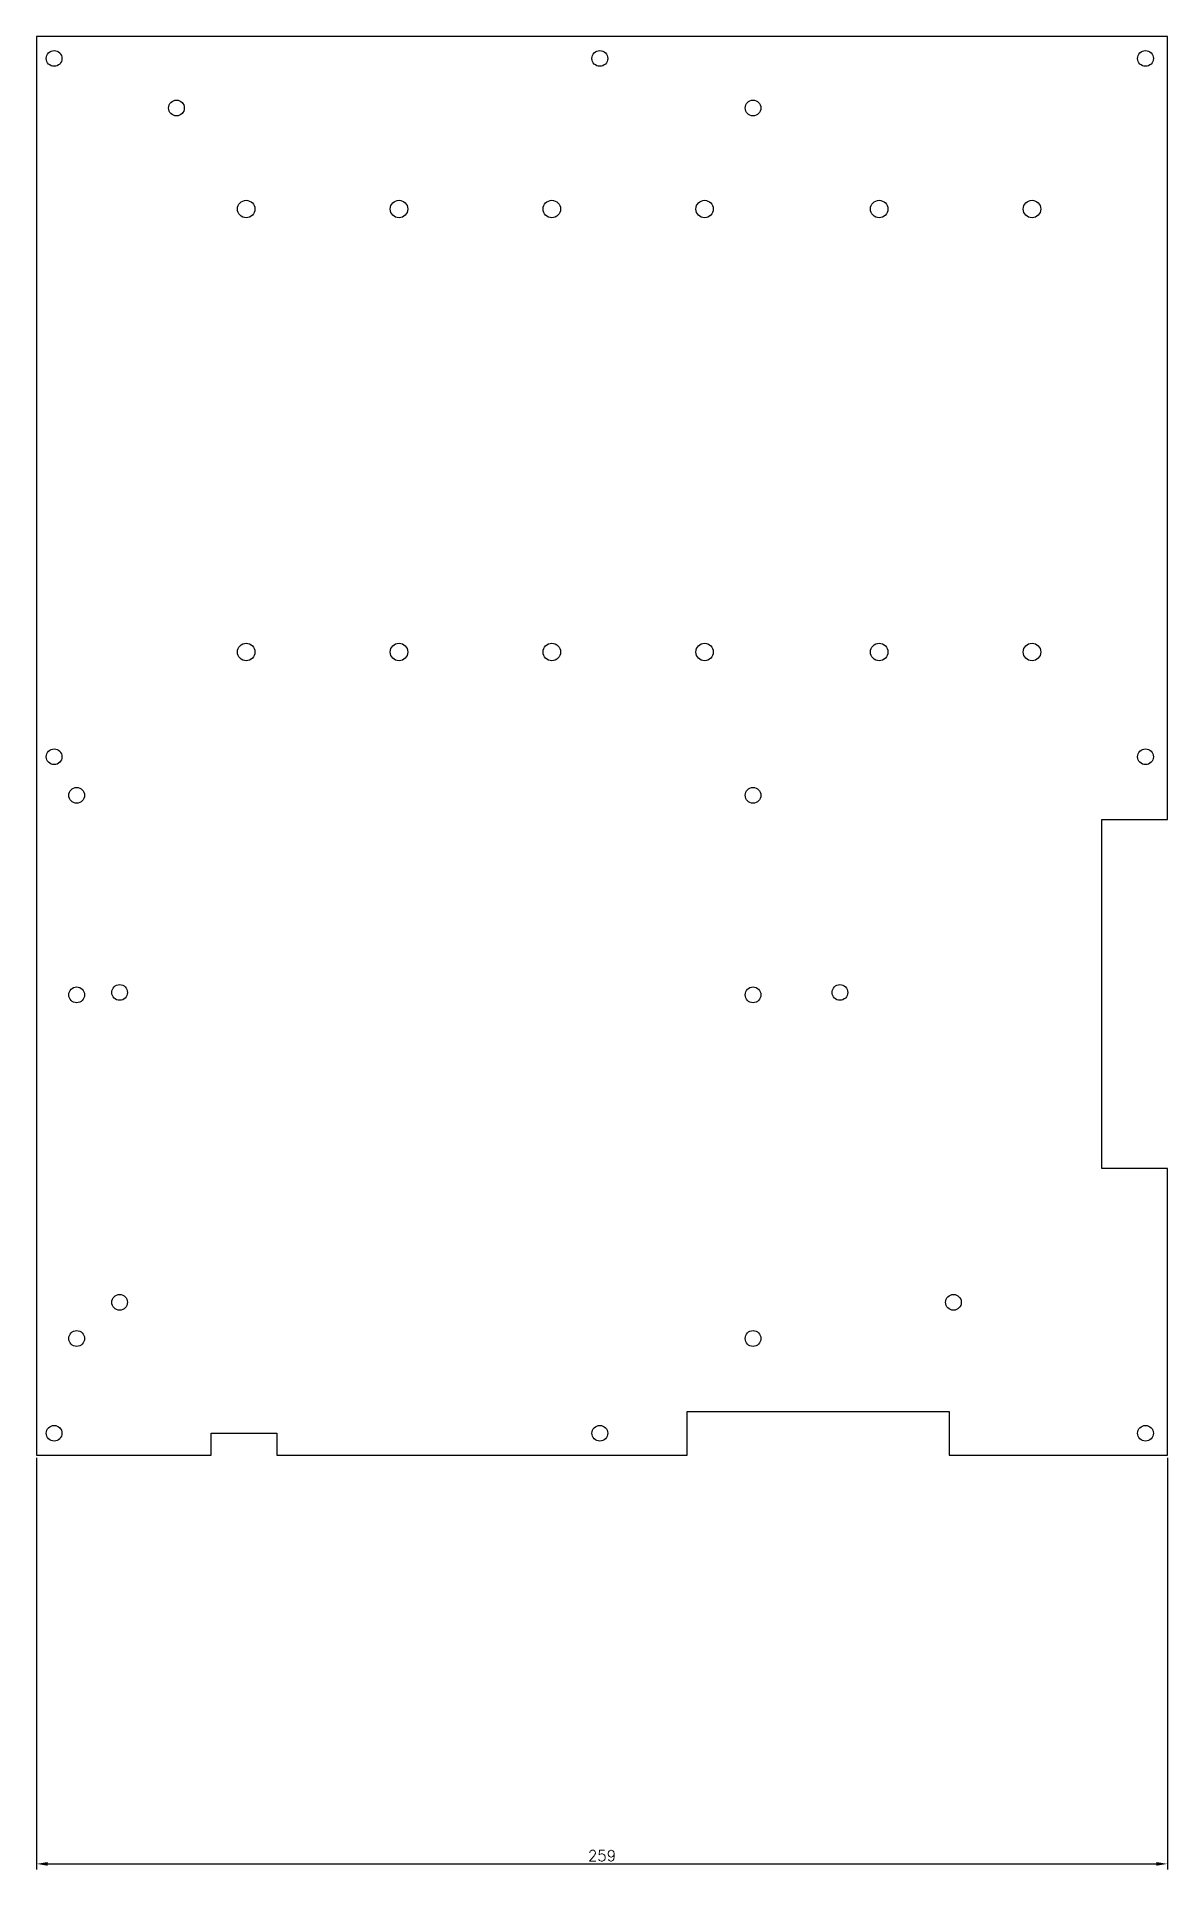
# Model space of a CAD drawing. Header units: millimetres. Extents: x -451 to 3969, y -235 to 930.
# Drawn here: x -166.1 to 92.9, y -94.9 to 325 of the extents above; entities that cross this region are included whole.
import ezdxf

# ---------------------------------------------------------------- set-up
doc = ezdxf.new("R2010")
doc.units = ezdxf.units.MM
doc.layers.add('主板托开孔', color=7, linetype='Continuous')
doc.styles.get("Standard").update_dxf_attribs({"font": 'txt', "bigfont": 'gbcbig.shx'})
doc.dimstyles.new('ISO-25', dxfattribs={"dimtxt": 2.5, "dimasz": 2.5, "dimexe": 1.25, "dimexo": 0.625, "dimtad": 1, "dimtxsty": 'Standard', "dimcen": 2.5, "dimadec": 0, "dimazin": 0, "dimtfac": 1, "dimtmove": 0, "dimatfit": 3, "dimfxl": 0, "dimarcsym": 0})

msp = doc.modelspace()

# ---------------------------------------------------------------- blocks, each defined once
blk = doc.blocks.new('*D2')
at = {"color": 0, "lineweight": -2, "transparency": 16777216}
for p, q in [((-166.09, -0.62), (-166.09, -94.92)), ((92.91, -0.62), (92.91, -94.92)), ((-163.59, -93.67), (90.41, -93.67))]:
    blk.add_line(p, q, dxfattribs=at)
at = {"color": 0, "transparency": 16777216}
for points in [[(-163.59, -93.25), (-163.59, -94.09), (-166.09, -93.67)], [(90.41, -93.25), (90.41, -94.09), (92.91, -93.67)]]:
    blk.add_solid(points, dxfattribs=at)
at = {"layer": 'Defpoints', "color": 0, "transparency": 16777216}
for p in [(-166.09, 0), (92.91, 0), (92.91, -93.67)]:
    blk.add_point(p, dxfattribs=at)
at = {"color": 0, "transparency": 16777216, "insert": (-36.59, -91.8), "char_height": 2.5, "attachment_point": 5}
blk.add_mtext('259', dxfattribs=at)

# ---------------------------------------------------------------- dimensions: what is measured, and where the dimension line sits
dim = msp.add_linear_dim(base=(92.91, -93.671), p1=(-166.09, 0), p2=(92.91, 0), dimstyle='ISO-25', override={"dimfxl": 1.25})
dim.commit()
dim.dimension.update_dxf_attribs({"geometry": '*D2', "text_midpoint": (-36.59, -93.671), "dimtype": 160})

# ---------------------------------------------------------------- linework, layer by layer
msp.add_lwpolyline([(-17.09, 10), (42.91, 10), (42.91, 0), (92.91, 0), (92.91, 65.655), (77.91, 65.655), (77.91, 145.655), (92.91, 145.655), (92.91, 325), (-166.09, 325), (-166.09, 0), (-126.09, 0), (-126.09, 5), (-111.09, 5), (-111.09, 0), (-17.09, 0)], close=True)
for centre in [(-147.09, 106), (17.91, 106), (-147.09, 35), (43.91, 35)]:
    msp.add_circle(centre, 1.8)
at = {"layer": '主板托开孔'}
for centre, radius in [((-162.09, 320), 1.8), ((-37.09, 320), 1.8), ((87.91, 320), 1.8), ((-134.07, 308.65), 1.8), ((-1.99, 308.65), 1.8), ((-118.09, 285.5), 2), ((-83.09, 285.5), 2), ((-48.09, 285.5), 2), ((-13.09, 285.5), 2), ((26.91, 285.5), 2), ((61.91, 285.5), 2), ((-118.09, 184), 2), ((-83.09, 184), 2), ((-48.09, 184), 2), ((-13.09, 184), 2), ((26.91, 184), 2), ((61.91, 184), 2), ((-162.09, 160), 1.8), ((87.91, 160), 1.8), ((-156.93, 151.17), 1.8), ((-1.99, 151.17), 1.8), ((-156.93, 105.45), 1.8), ((-1.99, 105.45), 1.8), ((-156.93, 26.71), 1.8), ((-1.99, 26.71), 1.8), ((-162.09, 5), 1.8), ((-37.09, 5), 1.8), ((87.91, 5), 1.8)]:
    msp.add_circle(centre, radius, dxfattribs=at)

msp.set_redraw_order([(e.dxf.handle, doc.entitydb.next_handle()) for e in msp.query("TEXT MTEXT ATTDEF DIMENSION ARC_DIMENSION")])  # texts and dimensions are drawn at this point

doc.saveas('drawing.dxf')
